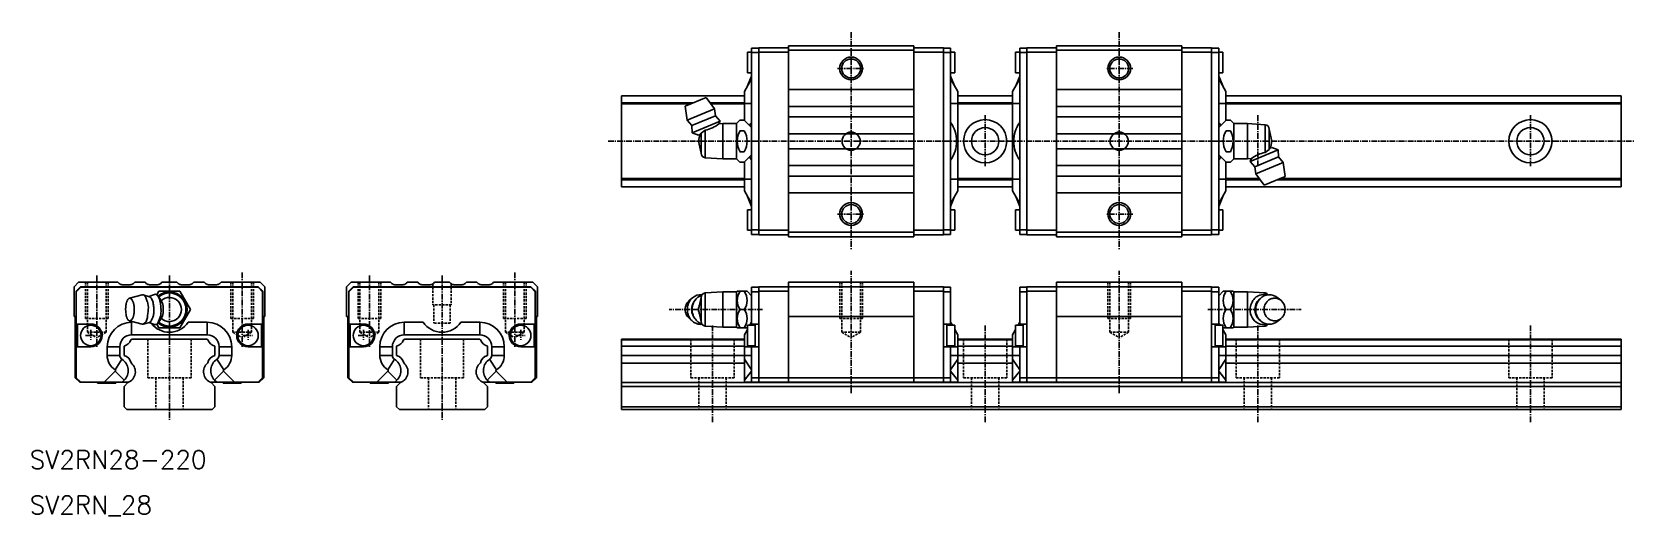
# Model space of a CAD drawing. Extents: x 11 to 363, y 10 to 116.
import ezdxf

# ---------------------------------------------------------------- set-up
doc = ezdxf.new("R2010")
doc.units = 0
doc.linetypes.add('CENTER', pattern=[2, 1.25, -0.25, 0.25, -0.25])
doc.linetypes.add('DASHED', pattern=[0.75, 0.5, -0.25])
doc.layers.get('0').update_dxf_attribs({"linetype": 'CONTINUOUS'})
doc.layers.add('CENTER', color=1, linetype='CENTER')
doc.styles.get("Standard").update_dxf_attribs({"font": 'txt.shx', "bigfont": 'bigfont.shx'})

msp = doc.modelspace()

# ---------------------------------------------------------------- texts
at = {"color": 7, "linetype": 'CONTINUOUS'}
for s, p in [('SV2RN28-220', (10, 20)), ('SV2RN_28', (10, 10))]:
    msp.add_text(s, height=4, dxfattribs=at).set_placement(p)

# ---------------------------------------------------------------- linework, layer by layer
at = {"color": 7, "linetype": 'CONTINUOUS'}
for p, q in [((204.57, 113), (176.97, 113)), ((176.97, 112), (176.97, 113)), ((204.57, 112), (204.57, 113)), ((235.97, 113), (263.57, 113)), ((235.97, 112), (235.97, 113)), ((263.57, 112), (263.57, 113)), ((167.97, 107.05), (167.97, 111.55)), ((168.87, 111.55), (167.97, 111.55)), ((168.87, 112.5), (170.47, 112.5)), ((168.87, 112.5), (170.47, 112.5)), ((168.87, 111.5), (168.87, 112.5)), ((168.87, 111.5), (168.87, 112.5)), ((168.87, 92), (168.87, 111.5)), ((168.87, 111.5), (168.87, 92)), ((168.87, 111.5), (170.47, 111.5)), ((168.87, 111.5), (170.47, 111.5)), ((170.47, 111.55), (170.47, 112.55)), ((170.47, 112.55), (176.97, 112.55)), ((170.47, 72.45), (170.47, 111.55)), ((170.47, 111.55), (176.97, 111.55)), ((176.97, 72), (176.97, 112)), ((204.57, 112), (176.97, 112)), ((211.07, 112.55), (204.57, 112.55)), ((204.57, 72), (204.57, 112)), ((211.07, 111.55), (204.57, 111.55)), ((211.07, 111.55), (211.07, 112.55)), ((212.67, 112.5), (211.07, 112.5)), ((211.07, 72.45), (211.07, 111.55)), ((212.67, 111.5), (211.07, 111.5)), ((212.67, 111.5), (212.67, 112.5)), ((213.57, 111.55), (212.67, 111.55)), ((212.67, 111.5), (212.67, 72.5)), ((213.57, 107.05), (213.57, 111.55)), ((226.97, 107.05), (226.97, 111.55)), ((226.97, 111.55), (227.87, 111.55)), ((227.87, 112.5), (229.47, 112.5)), ((227.87, 111.5), (227.87, 112.5)), ((227.87, 111.5), (229.47, 111.5)), ((227.87, 111.5), (227.87, 72.5)), ((229.47, 112.55), (235.97, 112.55)), ((229.47, 111.55), (229.47, 112.55)), ((229.47, 72.45), (229.47, 111.55)), ((229.47, 111.55), (235.97, 111.55)), ((235.97, 72), (235.97, 112)), ((235.97, 112), (263.57, 112)), ((270.07, 112.55), (263.57, 112.55)), ((263.57, 72), (263.57, 112)), ((270.07, 111.55), (263.57, 111.55)), ((270.07, 111.55), (270.07, 112.55)), ((271.67, 112.5), (270.07, 112.5)), ((271.67, 112.5), (270.07, 112.5)), ((270.07, 72.45), (270.07, 111.55)), ((271.67, 111.5), (270.07, 111.5)), ((271.67, 111.5), (270.07, 111.5)), ((271.67, 111.5), (271.67, 112.5)), ((271.67, 111.5), (271.67, 112.5)), ((271.67, 111.55), (272.57, 111.55)), ((271.67, 111.5), (271.67, 92)), ((271.67, 92), (271.67, 111.5)), ((272.57, 107.05), (272.57, 111.55)), ((167.97, 107.05), (168.87, 107.05)), ((168.87, 106.33), (167.99, 104.17)), ((168.87, 106.33), (167.99, 104.17)), ((212.67, 107.05), (213.57, 107.05)), ((212.67, 106.33), (213.55, 104.17)), ((227.87, 107.05), (226.97, 107.05)), ((227.87, 106.33), (226.99, 104.17)), ((272.57, 107.05), (271.67, 107.05)), ((271.67, 106.33), (272.55, 104.17)), ((271.67, 106.33), (272.55, 104.17)), ((168.87, 105.7), (167.27, 102.93)), ((168.87, 105.7), (167.27, 102.93)), ((167.27, 102.93), (167.27, 100.33)), ((167.27, 102.93), (167.27, 100.33)), ((204.57, 103.35), (176.97, 103.35)), ((212.67, 105.7), (214.27, 102.93)), ((214.27, 102.93), (214.27, 100.33)), ((227.87, 105.7), (226.27, 102.93)), ((226.27, 102.93), (226.27, 100.33)), ((235.97, 103.35), (263.57, 103.35)), ((271.67, 105.7), (273.27, 102.93)), ((271.67, 105.7), (273.27, 102.93)), ((273.27, 102.93), (273.27, 100.33)), ((273.27, 102.93), (273.27, 100.33)), ((167.27, 102), (140.27, 102)), ((140.27, 102), (140.27, 100.48)), ((156.09, 100.48), (140.27, 100.48)), ((140.27, 100.2), (140.27, 100.48)), ((140.27, 83.8), (140.27, 100.2)), ((155.4, 100.2), (140.27, 100.2)), ((158.88, 101.64), (154.26, 99.73)), ((154.26, 99.73), (154.71, 96.67)), ((160.73, 99.16), (154.71, 96.67)), ((160.73, 99.16), (158.88, 101.64)), ((167.27, 100.48), (159.75, 100.48)), ((167.27, 100.2), (159.96, 100.2)), ((160.91, 97.61), (160.73, 99.16)), ((167.27, 100.33), (167.27, 96.6)), ((167.27, 100.33), (167.27, 96.6)), ((168.87, 100.33), (167.27, 100.33)), ((168.87, 100.33), (167.27, 100.33)), ((176.97, 99.65), (204.57, 99.65)), ((212.67, 100.33), (214.27, 100.33)), ((226.27, 102), (214.27, 102)), ((226.27, 100.48), (214.27, 100.48)), ((214.27, 100.33), (214.27, 92)), ((226.27, 100.2), (214.27, 100.2)), ((226.27, 100.33), (226.27, 92)), ((227.87, 100.33), (226.27, 100.33)), ((263.57, 99.65), (235.97, 99.65)), ((271.67, 100.33), (273.27, 100.33)), ((271.67, 100.33), (273.27, 100.33)), ((360.27, 102), (273.27, 102)), ((360.27, 100.48), (273.27, 100.48)), ((273.27, 100.33), (273.27, 96.6)), ((273.27, 100.33), (273.27, 96.6)), ((360.27, 100.2), (273.27, 100.2)), ((360.27, 100.48), (360.27, 102)), ((360.27, 100.48), (360.27, 100.2)), ((360.27, 100.2), (360.27, 83.8)), ((154.71, 96.67), (155.68, 95.44)), ((160.91, 97.61), (155.68, 95.44)), ((155.68, 95.44), (155.78, 93.86)), ((161.96, 96.42), (155.78, 93.86)), ((161.96, 96.42), (160.91, 97.61)), ((161.68, 95.82), (161.96, 96.42)), ((162.57, 95.87), (161.68, 95.82)), ((161.68, 95.82), (161.68, 95.82)), ((161.68, 95.82), (161.68, 95.82)), ((162.57, 95.87), (162.57, 88.12)), ((165.57, 95.87), (162.57, 95.87)), ((166.31, 96.62), (165.57, 95.87)), ((165.57, 95.87), (165.57, 88.12)), ((166.31, 96.62), (167.25, 96.62)), ((168.87, 95), (167.25, 96.62)), ((204.57, 97.35), (176.97, 97.35)), ((235.97, 97.35), (263.57, 97.35)), ((271.67, 95), (273.29, 96.62)), ((274.23, 96.62), (273.29, 96.62)), ((274.23, 96.62), (274.97, 95.87)), ((277.97, 95.87), (274.97, 95.87)), ((274.97, 88.12), (274.97, 95.87)), ((277.97, 88.12), (277.97, 95.87)), ((281.89, 95.64), (277.97, 95.87)), ((281.89, 89.55), (281.89, 95.64)), ((155.78, 93.86), (157.17, 93.36)), ((157.17, 93.36), (157.65, 93.55)), ((157.51, 93.5), (157.17, 92)), ((157.17, 92), (157.77, 89.35)), ((157.65, 93.55), (157.77, 93.81)), ((157.77, 93.81), (158.65, 94.45)), ((157.77, 93.81), (157.77, 89.35)), ((158.65, 94.45), (158.65, 88.36)), ((166.31, 94.31), (167.25, 94.31)), ((168.87, 72.5), (168.87, 92)), ((168.87, 92), (168.87, 72.5)), ((168.87, 92), (168.87, 72.5)), ((168.87, 92), (170.47, 92)), ((176.97, 93.65), (204.57, 93.65)), ((214.27, 92), (213.94, 92)), ((214.27, 83.67), (214.27, 92)), ((226.27, 83.67), (226.27, 92)), ((226.27, 92), (226.6, 92)), ((263.57, 93.65), (235.97, 93.65)), ((271.67, 92), (270.07, 92)), ((271.67, 92), (271.67, 72.5)), ((271.67, 92), (271.67, 72.5)), ((271.67, 72.5), (271.67, 92)), ((274.23, 94.31), (273.29, 94.31)), ((282.77, 90.19), (282.77, 94.65)), ((283.37, 92), (282.77, 94.65)), ((283.03, 90.5), (283.37, 92)), ((158.65, 88.36), (162.57, 88.12)), ((166.31, 89.69), (167.25, 89.69)), ((167.25, 87.38), (168.87, 89)), ((176.97, 90.35), (204.57, 90.35)), ((263.57, 90.35), (235.97, 90.35)), ((273.29, 87.38), (271.67, 89)), ((274.23, 89.69), (273.29, 89.69)), ((278.59, 87.58), (284.76, 90.14)), ((279.63, 86.39), (284.86, 88.56)), ((281.89, 89.55), (282.77, 90.19)), ((282.77, 90.19), (282.89, 90.45)), ((283.37, 90.64), (282.89, 90.45)), ((284.76, 90.14), (283.37, 90.64)), ((284.86, 88.56), (284.76, 90.14)), ((285.83, 87.33), (284.86, 88.56)), ((162.57, 88.12), (165.57, 88.12)), ((165.57, 88.12), (166.31, 87.38)), ((166.31, 87.38), (167.25, 87.38)), ((167.27, 83.67), (167.27, 87.4)), ((167.27, 83.67), (167.27, 87.4)), ((167.27, 83.67), (167.27, 87.4)), ((204.57, 86.65), (176.97, 86.65)), ((235.97, 86.65), (263.57, 86.65)), ((273.27, 83.67), (273.27, 87.4)), ((273.27, 83.67), (273.27, 87.4)), ((273.27, 83.67), (273.27, 87.4)), ((274.23, 87.38), (273.29, 87.38)), ((274.97, 88.12), (274.23, 87.38)), ((274.97, 88.12), (277.97, 88.12)), ((277.97, 88.12), (278.86, 88.18)), ((278.86, 88.18), (278.59, 87.58)), ((278.59, 87.58), (279.63, 86.39)), ((278.86, 88.18), (278.86, 88.18)), ((278.86, 88.18), (278.86, 88.18)), ((279.63, 86.39), (279.81, 84.84)), ((279.81, 84.84), (285.83, 87.33)), ((279.81, 84.84), (281.66, 82.36)), ((286.28, 84.27), (285.83, 87.33)), ((167.27, 83.8), (140.27, 83.8)), ((140.27, 83.8), (140.27, 83.52)), ((167.27, 83.52), (140.27, 83.52)), ((140.27, 82), (140.27, 83.52)), ((167.27, 82), (140.27, 82)), ((167.27, 81.07), (167.27, 83.67)), ((168.87, 83.67), (167.27, 83.67)), ((167.27, 81.07), (167.27, 83.67)), ((168.87, 83.67), (167.27, 83.67)), ((167.27, 81.07), (167.27, 83.67)), ((168.87, 83.67), (167.27, 83.67)), ((176.97, 84.35), (204.57, 84.35)), ((212.67, 83.67), (214.27, 83.67)), ((226.27, 83.8), (214.27, 83.8)), ((214.27, 81.07), (214.27, 83.67)), ((226.27, 83.52), (214.27, 83.52)), ((226.27, 82), (214.27, 82)), ((227.87, 83.67), (226.27, 83.67)), ((226.27, 81.07), (226.27, 83.67)), ((263.57, 84.35), (235.97, 84.35)), ((271.67, 83.67), (273.27, 83.67)), ((271.67, 83.67), (273.27, 83.67)), ((271.67, 83.67), (273.27, 83.67)), ((280.58, 83.8), (273.27, 83.8)), ((273.27, 81.07), (273.27, 83.67)), ((273.27, 81.07), (273.27, 83.67)), ((273.27, 81.07), (273.27, 83.67)), ((280.79, 83.52), (273.27, 83.52)), ((360.27, 82), (273.27, 82)), ((281.66, 82.36), (286.28, 84.27)), ((360.27, 83.52), (284.45, 83.52)), ((360.27, 83.8), (285.14, 83.8)), ((360.27, 83.52), (360.27, 83.8)), ((360.27, 83.52), (360.27, 82)), ((168.87, 78.3), (167.27, 81.07)), ((168.87, 78.3), (167.27, 81.07)), ((168.87, 78.3), (167.27, 81.07)), ((168.87, 77.67), (167.99, 79.83)), ((168.87, 77.67), (167.99, 79.83)), ((168.87, 77.67), (167.99, 79.83)), ((204.57, 80.65), (176.97, 80.65)), ((212.67, 78.3), (214.27, 81.07)), ((212.67, 77.67), (213.55, 79.83)), ((227.87, 78.3), (226.27, 81.07)), ((227.87, 77.67), (226.99, 79.83)), ((235.97, 80.65), (263.57, 80.65)), ((271.67, 78.3), (273.27, 81.07)), ((271.67, 78.3), (273.27, 81.07)), ((271.67, 78.3), (273.27, 81.07)), ((271.67, 77.67), (272.55, 79.83)), ((271.67, 77.67), (272.55, 79.83)), ((271.67, 77.67), (272.55, 79.83)), ((168.87, 76.95), (167.97, 76.95)), ((167.97, 76.95), (167.97, 72.45)), ((213.57, 76.95), (212.67, 76.95)), ((213.57, 76.95), (213.57, 72.45)), ((226.97, 76.95), (226.97, 72.45)), ((226.97, 76.95), (227.87, 76.95)), ((271.67, 76.95), (272.57, 76.95)), ((272.57, 76.95), (272.57, 72.45)), ((167.97, 72.45), (168.87, 72.45)), ((168.87, 72.5), (168.87, 71.5)), ((168.87, 72.5), (168.87, 71.5)), ((168.87, 72.5), (168.87, 71.5)), ((168.87, 72.5), (170.47, 72.5)), ((168.87, 72.5), (170.47, 72.5)), ((168.87, 72.5), (170.47, 72.5)), ((168.87, 71.5), (170.47, 71.5)), ((168.87, 71.5), (170.47, 71.5)), ((168.87, 71.5), (170.47, 71.5)), ((170.47, 72.45), (170.47, 71.45)), ((170.47, 72.45), (176.97, 72.45)), ((170.47, 71.45), (176.97, 71.45)), ((204.57, 72), (176.97, 72)), ((176.97, 72), (176.97, 71)), ((204.57, 71), (176.97, 71)), ((211.07, 72.45), (204.57, 72.45)), ((204.57, 72), (204.57, 71)), ((211.07, 71.45), (204.57, 71.45)), ((212.67, 72.5), (211.07, 72.5)), ((211.07, 72.45), (211.07, 71.45)), ((212.67, 71.5), (211.07, 71.5)), ((212.67, 72.5), (212.67, 71.5)), ((212.67, 72.45), (213.57, 72.45)), ((227.87, 72.45), (226.97, 72.45)), ((227.87, 72.5), (229.47, 72.5)), ((227.87, 72.5), (227.87, 71.5)), ((227.87, 71.5), (229.47, 71.5)), ((229.47, 72.45), (229.47, 71.45)), ((229.47, 72.45), (235.97, 72.45)), ((229.47, 71.45), (235.97, 71.45)), ((235.97, 72), (263.57, 72)), ((235.97, 72), (235.97, 71)), ((235.97, 71), (263.57, 71)), ((270.07, 72.45), (263.57, 72.45)), ((263.57, 72), (263.57, 71)), ((270.07, 71.45), (263.57, 71.45)), ((271.67, 72.5), (270.07, 72.5)), ((271.67, 72.5), (270.07, 72.5)), ((271.67, 72.5), (270.07, 72.5)), ((270.07, 72.45), (270.07, 71.45)), ((271.67, 71.5), (270.07, 71.5)), ((271.67, 71.5), (270.07, 71.5)), ((271.67, 71.5), (270.07, 71.5)), ((271.67, 72.5), (271.67, 71.5)), ((271.67, 72.5), (271.67, 71.5)), ((271.67, 72.5), (271.67, 71.5)), ((272.57, 72.45), (271.67, 72.45)), ((20.75, 61), (19.75, 60)), ((19.75, 60), (19.75, 53.5)), ((21.2, 60), (20.2, 59)), ((20.75, 61), (29.4, 61)), ((60.3, 60), (21.2, 60)), ((29.66, 60.74), (29.4, 61)), ((32.14, 60.45), (30.36, 60.45)), ((33.1, 61), (32.84, 60.74)), ((33.1, 61), (35.4, 61)), ((35.66, 60.74), (35.4, 61)), ((38.14, 60.45), (36.36, 60.45)), ((39.1, 61), (38.84, 60.74)), ((42.4, 61), (39.1, 61)), ((42.4, 61), (42.66, 60.74)), ((43.36, 60.45), (45.14, 60.45)), ((45.84, 60.74), (46.1, 61)), ((48.4, 61), (46.1, 61)), ((48.4, 61), (48.66, 60.74)), ((49.36, 60.45), (51.14, 60.45)), ((51.84, 60.74), (52.1, 61)), ((60.75, 61), (52.1, 61)), ((60.3, 60), (61.3, 59)), ((60.75, 61), (61.75, 60)), ((61.75, 60), (61.75, 53.5)), ((80.75, 61), (79.75, 60)), ((79.75, 60), (79.75, 53.5)), ((81.2, 60), (80.2, 59)), ((80.75, 61), (89.4, 61)), ((120.3, 60), (81.2, 60)), ((89.66, 60.74), (89.4, 61)), ((92.14, 60.45), (90.36, 60.45)), ((93.1, 61), (92.84, 60.74)), ((93.1, 61), (95.4, 61)), ((95.66, 60.74), (95.4, 61)), ((98.14, 60.45), (96.36, 60.45)), ((99.1, 61), (98.84, 60.74)), ((102.4, 61), (99.1, 61)), ((102.4, 61), (102.66, 60.74)), ((103.36, 60.45), (105.14, 60.45)), ((105.84, 60.74), (106.1, 61)), ((108.4, 61), (106.1, 61)), ((108.4, 61), (108.66, 60.74)), ((109.36, 60.45), (111.14, 60.45)), ((111.84, 60.74), (112.1, 61)), ((120.75, 61), (112.1, 61)), ((120.3, 60), (121.3, 59)), ((120.75, 61), (121.75, 60)), ((121.75, 60), (121.75, 53.5)), ((170.47, 60), (170.47, 59)), ((170.47, 60), (176.97, 60)), ((204.57, 61), (176.97, 61)), ((176.97, 61), (176.97, 60)), ((204.57, 60), (176.97, 60)), ((176.97, 60), (176.97, 53.5)), ((204.57, 61), (204.57, 60)), ((211.07, 60), (204.57, 60)), ((204.57, 60), (204.57, 53.5)), ((211.07, 60), (211.07, 59)), ((229.47, 60), (235.97, 60)), ((229.47, 60), (229.47, 59)), ((235.97, 61), (263.57, 61)), ((235.97, 61), (235.97, 60)), ((235.97, 60), (263.57, 60)), ((235.97, 60), (235.97, 53.5)), ((263.57, 61), (263.57, 60)), ((263.57, 60), (263.57, 53.5)), ((270.07, 60), (263.57, 60)), ((270.07, 60), (270.07, 59)), ((20.2, 59), (20.2, 40)), ((21.25, 59.9), (20.25, 58.9)), ((21.25, 59.9), (20.25, 58.9)), ((20.25, 58.9), (20.25, 51.8)), ((20.25, 58.9), (20.25, 51.8)), ((21.25, 59.9), (40.75, 59.9)), ((40.75, 59.9), (21.25, 59.9)), ((34.71, 58.24), (31.97, 57.49)), ((34.98, 58.24), (34.71, 58.24)), ((36.35, 57.82), (34.98, 58.24)), ((37.43, 58.31), (36.21, 57.86)), ((37.98, 58.2), (38.44, 59)), ((38.61, 57.42), (38.19, 57.98)), ((38.44, 59), (43.06, 59)), ((38.94, 56.93), (38.61, 57.42)), ((39.2, 56.43), (38.94, 56.93)), ((40.75, 59.9), (60.25, 59.9)), ((40.75, 59.9), (60.25, 59.9)), ((60.25, 59.9), (40.75, 59.9)), ((40.75, 59), (40.75, 59.9)), ((43.06, 59), (45.37, 55)), ((60.25, 59.9), (61.25, 58.9)), ((60.25, 59.9), (61.25, 58.9)), ((60.25, 59.9), (61.25, 58.9)), ((61.25, 58.9), (61.25, 51.8)), ((61.25, 58.9), (61.25, 51.8)), ((61.25, 58.9), (61.25, 51.8)), ((61.3, 59), (61.3, 40)), ((80.2, 59), (80.2, 40)), ((81.25, 59.9), (80.25, 58.9)), ((81.25, 59.9), (80.25, 58.9)), ((80.25, 58.9), (80.25, 51.8)), ((80.25, 58.9), (80.25, 51.8)), ((100.75, 59.9), (81.25, 59.9)), ((81.25, 59.9), (100.75, 59.9)), ((120.25, 59.9), (100.75, 59.9)), ((100.75, 59.9), (120.25, 59.9)), ((100.75, 59.9), (120.25, 59.9)), ((120.25, 59.9), (121.25, 58.9)), ((120.25, 59.9), (121.25, 58.9)), ((120.25, 59.9), (121.25, 58.9)), ((121.25, 58.9), (121.25, 51.8)), ((121.25, 58.9), (121.25, 51.8)), ((121.25, 58.9), (121.25, 51.8)), ((121.3, 59), (121.3, 40)), ((155.88, 57.58), (155.16, 56.98)), ((157.77, 57.65), (157.17, 55)), ((157.77, 57.65), (157.77, 52.35)), ((162.57, 58.87), (158.65, 58.64)), ((158.65, 58.64), (158.65, 51.36)), ((165.57, 58.87), (162.57, 58.87)), ((162.57, 58.87), (162.57, 51.12)), ((165.7, 59), (165.57, 58.87)), ((165.57, 58.87), (165.57, 51.12)), ((165.7, 59), (166.31, 59)), ((166.31, 59), (167.25, 59)), ((167.25, 59), (167.87, 59)), ((168.87, 58), (167.87, 59)), ((168.87, 59.9), (170.47, 59.9)), ((168.87, 59.9), (170.47, 59.9)), ((168.87, 59.9), (170.47, 59.9)), ((168.87, 59.9), (168.87, 58.9)), ((168.87, 59.9), (168.87, 58.9)), ((168.87, 59.9), (168.87, 58.9)), ((168.87, 58.9), (170.47, 58.9)), ((168.87, 58.9), (170.47, 58.9)), ((168.87, 58.9), (170.47, 58.9)), ((168.87, 58.9), (168.87, 51.8)), ((168.87, 58.9), (168.87, 51.8)), ((168.87, 58.9), (168.87, 51.8)), ((170.47, 59), (170.47, 40)), ((170.47, 59), (176.97, 59)), ((211.07, 59), (204.57, 59)), ((212.67, 59.9), (211.07, 59.9)), ((211.07, 59), (211.07, 40)), ((212.67, 58.9), (211.07, 58.9)), ((212.67, 59.9), (212.67, 58.9)), ((212.67, 58.9), (212.67, 51.8)), ((227.87, 59.9), (229.47, 59.9)), ((227.87, 59.9), (227.87, 58.9)), ((227.87, 58.9), (229.47, 58.9)), ((227.87, 58.9), (227.87, 51.8)), ((229.47, 59), (229.47, 40)), ((229.47, 59), (235.97, 59)), ((270.07, 59), (263.57, 59)), ((271.67, 59.9), (270.07, 59.9)), ((271.67, 59.9), (270.07, 59.9)), ((271.67, 59.9), (270.07, 59.9)), ((270.07, 59), (270.07, 40)), ((271.67, 58.9), (270.07, 58.9)), ((271.67, 58.9), (270.07, 58.9)), ((271.67, 58.9), (270.07, 58.9)), ((271.67, 59.9), (271.67, 58.9)), ((271.67, 59.9), (271.67, 58.9)), ((271.67, 59.9), (271.67, 58.9)), ((271.67, 58), (272.67, 59)), ((271.67, 58.9), (271.67, 51.8)), ((271.67, 58.9), (271.67, 51.8)), ((271.67, 58.9), (271.67, 51.8)), ((271.67, 52), (271.67, 58)), ((273.29, 59), (272.67, 59)), ((274.23, 59), (273.29, 59)), ((274.85, 59), (274.23, 59)), ((274.85, 59), (274.97, 58.87)), ((274.97, 58.87), (274.97, 55)), ((274.97, 58.87), (277.97, 58.87)), ((277.97, 58.87), (277.97, 55)), ((277.97, 58.87), (281.89, 58.64)), ((280.45, 57.07), (280.76, 57.38)), ((281.89, 58.64), (281.89, 58.33)), ((284.66, 57.58), (285.38, 56.98)), ((19.75, 53.5), (20, 53.5)), ((20, 53.5), (20, 40)), ((38.61, 52.58), (38.94, 53.07)), ((38.94, 53.07), (39.2, 53.57)), ((45.37, 55), (43.06, 51)), ((61.5, 53.5), (61.5, 40)), ((61.75, 53.5), (61.5, 53.5)), ((79.75, 53.5), (80, 53.5)), ((80, 53.5), (80, 40)), ((121.5, 53.5), (121.5, 40)), ((121.75, 53.5), (121.5, 53.5)), ((157.17, 55), (157.77, 52.35)), ((166.31, 55), (167.25, 55)), ((176.97, 53.5), (176.97, 40)), ((204.57, 53.5), (176.97, 53.5)), ((204.57, 53.5), (204.57, 40)), ((235.97, 53.5), (263.57, 53.5)), ((235.97, 53.5), (235.97, 40)), ((263.57, 53.5), (263.57, 40)), ((274.23, 55), (273.29, 55)), ((274.97, 55), (274.97, 51.12)), ((277.97, 55), (277.97, 51.12)), ((280.76, 52.62), (280.45, 52.93)), ((285.38, 53.02), (284.66, 52.42)), ((20.25, 51.8), (23.45, 51.8)), ((20.25, 51.8), (23.45, 51.8)), ((20.5, 51.8), (20.5, 46.8)), ((20.5, 51.8), (20.5, 46.8)), ((31.97, 52.51), (34.71, 51.76)), ((32.42, 52.2), (32.42, 49.43)), ((32.42, 52.2), (32.42, 49.43)), ((32.42, 49.43), (40.75, 49.43)), ((32.42, 49.43), (40.75, 49.43)), ((34.98, 51.76), (34.71, 51.76)), ((34.98, 51.76), (36.35, 52.18)), ((36.21, 52.14), (37.43, 51.69)), ((38.44, 51), (37.98, 51.8)), ((38.19, 52.02), (38.61, 52.58)), ((43.06, 51), (38.44, 51)), ((40.75, 50), (40.75, 51)), ((40.75, 49.43), (40.75, 50)), ((40.75, 49.43), (40.75, 50)), ((40.75, 49.43), (40.75, 50)), ((49.08, 49.43), (40.75, 49.43)), ((49.08, 49.43), (40.75, 49.43)), ((49.08, 49.43), (40.75, 49.43)), ((40.75, 48.5), (40.75, 49.43)), ((49.08, 52.2), (44.89, 52.2)), ((49.08, 52.2), (44.89, 52.2)), ((49.08, 52.2), (44.89, 52.2)), ((49.08, 52.2), (49.08, 49.43)), ((49.08, 52.2), (49.08, 49.43)), ((49.08, 52.2), (49.08, 49.43)), ((61.25, 51.8), (58.05, 51.8)), ((61.25, 51.8), (58.05, 51.8)), ((61.25, 51.8), (58.05, 51.8)), ((61, 51.8), (61, 46.8)), ((61, 51.8), (61, 46.8)), ((80.25, 51.8), (83.45, 51.8)), ((80.25, 51.8), (83.45, 51.8)), ((80.5, 51.8), (80.5, 46.8)), ((80.5, 51.8), (80.5, 46.8)), ((92.42, 52.2), (92.42, 49.43)), ((92.42, 52.2), (92.42, 49.43)), ((92.42, 52.2), (96.61, 52.2)), ((92.42, 49.43), (100.75, 49.43)), ((92.42, 49.43), (100.75, 49.43)), ((109.08, 49.43), (100.75, 49.43)), ((109.08, 49.43), (100.75, 49.43)), ((109.08, 49.43), (100.75, 49.43)), ((109.08, 52.2), (104.89, 52.2)), ((109.08, 52.2), (104.89, 52.2)), ((109.08, 52.2), (104.89, 52.2)), ((109.08, 52.2), (109.08, 49.43)), ((109.08, 52.2), (109.08, 49.43)), ((109.08, 52.2), (109.08, 49.43)), ((121.25, 51.8), (118.05, 51.8)), ((121.25, 51.8), (118.05, 51.8)), ((121.25, 51.8), (118.05, 51.8)), ((121, 51.8), (121, 46.8)), ((121, 51.8), (121, 46.8)), ((158.65, 51.36), (162.57, 51.12)), ((162.57, 51.12), (165.57, 51.12)), ((165.57, 51.12), (165.7, 51)), ((166.31, 51), (165.7, 51)), ((166.31, 51), (167.25, 51)), ((167.87, 51), (167.25, 51)), ((167.97, 50.64), (167.27, 49.43)), ((167.97, 50.64), (167.27, 49.43)), ((167.97, 50.64), (167.27, 49.43)), ((167.27, 46.83), (167.27, 49.43)), ((167.27, 46.83), (167.27, 49.43)), ((167.27, 46.83), (167.27, 49.43)), ((167.87, 51), (167.97, 51.1)), ((167.97, 51.55), (167.97, 47.05)), ((169.67, 51.55), (167.97, 51.55)), ((168.42, 51.55), (168.6, 51.73)), ((168.87, 52.2), (168.5, 51.55)), ((168.87, 52.2), (168.5, 51.55)), ((168.87, 52.2), (168.5, 51.55)), ((168.87, 51.8), (170.47, 51.8)), ((168.87, 51.8), (170.47, 51.8)), ((168.87, 51.8), (170.47, 51.8)), ((168.87, 51.55), (168.87, 51.8)), ((168.87, 51.55), (168.87, 51.8)), ((168.87, 51.55), (168.87, 51.8)), ((169.67, 51.8), (169.67, 46.8)), ((169.67, 51.8), (169.67, 46.8)), ((212.67, 51.8), (211.07, 51.8)), ((211.87, 51.8), (211.87, 46.8)), ((213.57, 51.55), (211.87, 51.55)), ((212.67, 52.2), (213.05, 51.55)), ((212.67, 51.55), (212.67, 51.8)), ((213.57, 51.55), (213.57, 47.05)), ((213.57, 50.64), (214.27, 49.43)), ((214.27, 46.83), (214.27, 49.43)), ((226.97, 50.64), (226.27, 49.43)), ((226.27, 46.83), (226.27, 49.43)), ((226.97, 51.55), (226.97, 47.05)), ((226.97, 51.55), (228.67, 51.55)), ((227.87, 52.2), (227.5, 51.55)), ((227.87, 51.8), (229.47, 51.8)), ((227.87, 51.55), (227.87, 51.8)), ((228.67, 51.8), (228.67, 46.8)), ((271.67, 51.8), (270.07, 51.8)), ((271.67, 51.8), (270.07, 51.8)), ((271.67, 51.8), (270.07, 51.8)), ((270.87, 51.8), (270.87, 46.8)), ((270.87, 51.8), (270.87, 46.8)), ((270.87, 51.55), (272.57, 51.55)), ((272.12, 51.55), (271.67, 52)), ((271.67, 51.55), (271.67, 51.8)), ((271.67, 51.55), (271.67, 51.8)), ((271.67, 51.55), (271.67, 51.8)), ((272.57, 51.55), (272.57, 47.05)), ((272.67, 51), (272.57, 51.1)), ((272.67, 51), (272.57, 51.1)), ((272.57, 50.64), (273.27, 49.43)), ((272.57, 50.64), (273.27, 49.43)), ((272.57, 50.64), (273.27, 49.43)), ((272.67, 51), (273.29, 51)), ((273.27, 46.83), (273.27, 49.43)), ((273.27, 46.83), (273.27, 49.43)), ((273.27, 46.83), (273.27, 49.43)), ((274.23, 51), (273.29, 51)), ((274.23, 51), (274.85, 51)), ((274.97, 51.12), (274.85, 51)), ((277.97, 51.12), (274.97, 51.12)), ((281.89, 51.36), (277.97, 51.12)), ((281.89, 51.67), (281.89, 51.36)), ((20.25, 46.8), (20.25, 40)), ((20.25, 46.8), (20.25, 40)), ((23.45, 46.8), (20.25, 46.8)), ((23.45, 46.8), (20.25, 46.8)), ((27.05, 46.83), (29.82, 46.83)), ((27.05, 46.83), (29.82, 46.83)), ((27.05, 44.92), (27.05, 46.83)), ((27.05, 44.92), (27.05, 46.83)), ((29.82, 44.92), (29.82, 46.83)), ((29.82, 44.92), (29.82, 46.83)), ((30.75, 46.94), (30.75, 44.86)), ((32.55, 48.5), (32.27, 48.34)), ((48.95, 48.5), (32.55, 48.5)), ((48.95, 48.5), (49.23, 48.34)), ((50.75, 46.94), (50.75, 44.86)), ((54.45, 46.83), (51.68, 46.83)), ((54.45, 46.83), (51.68, 46.83)), ((54.45, 46.83), (51.68, 46.83)), ((51.68, 44.92), (51.68, 46.83)), ((51.68, 44.92), (51.68, 46.83)), ((51.68, 44.92), (51.68, 46.83)), ((54.45, 44.92), (54.45, 46.83)), ((54.45, 44.92), (54.45, 46.83)), ((54.45, 44.92), (54.45, 46.83)), ((58.05, 46.8), (61.25, 46.8)), ((58.05, 46.8), (61.25, 46.8)), ((58.05, 46.8), (61.25, 46.8)), ((61.25, 46.8), (61.25, 40)), ((61.25, 46.8), (61.25, 40)), ((61.25, 46.8), (61.25, 40)), ((80.25, 46.8), (80.25, 40)), ((80.25, 46.8), (80.25, 40)), ((83.45, 46.8), (80.25, 46.8)), ((83.45, 46.8), (80.25, 46.8)), ((87.05, 44.92), (87.05, 46.83)), ((87.05, 46.83), (89.82, 46.83)), ((87.05, 44.92), (87.05, 46.83)), ((87.05, 46.83), (89.82, 46.83)), ((89.82, 44.92), (89.82, 46.83)), ((89.82, 44.92), (89.82, 46.83)), ((90.75, 46.94), (90.75, 44.86)), ((92.55, 48.5), (92.27, 48.34)), ((108.95, 48.5), (92.55, 48.5)), ((108.95, 48.5), (109.23, 48.34)), ((110.75, 46.94), (110.75, 44.86)), ((114.45, 46.83), (111.68, 46.83)), ((111.68, 44.92), (111.68, 46.83)), ((114.45, 46.83), (111.68, 46.83)), ((111.68, 44.92), (111.68, 46.83)), ((114.45, 46.83), (111.68, 46.83)), ((111.68, 44.92), (111.68, 46.83)), ((114.45, 44.92), (114.45, 46.83)), ((114.45, 44.92), (114.45, 46.83)), ((114.45, 44.92), (114.45, 46.83)), ((118.05, 46.8), (121.25, 46.8)), ((118.05, 46.8), (121.25, 46.8)), ((118.05, 46.8), (121.25, 46.8)), ((121.25, 46.8), (121.25, 40)), ((121.25, 46.8), (121.25, 40)), ((121.25, 46.8), (121.25, 40)), ((167.27, 48.5), (140.27, 48.5)), ((140.27, 48.5), (140.27, 48.34)), ((167.27, 48.34), (140.27, 48.34)), ((140.27, 46.94), (140.27, 48.34)), ((167.27, 46.94), (140.27, 46.94)), ((140.27, 46.94), (140.27, 44.86)), ((167.27, 44.92), (167.27, 46.83)), ((168.87, 46.83), (167.27, 46.83)), ((167.27, 44.92), (167.27, 46.83)), ((168.87, 46.83), (167.27, 46.83)), ((167.27, 44.92), (167.27, 46.83)), ((168.87, 46.83), (167.27, 46.83)), ((167.97, 47.05), (169.67, 47.05)), ((168.87, 46.8), (168.87, 47.05)), ((168.87, 46.8), (168.87, 47.05)), ((168.87, 46.8), (168.87, 47.05)), ((168.87, 46.8), (170.47, 46.8)), ((168.87, 46.8), (170.47, 46.8)), ((168.87, 46.8), (170.47, 46.8)), ((168.87, 46.8), (168.87, 40)), ((168.87, 46.8), (168.87, 40)), ((168.87, 46.8), (168.87, 40)), ((212.67, 46.8), (211.07, 46.8)), ((211.87, 47.05), (213.57, 47.05)), ((212.67, 46.8), (212.67, 47.05)), ((212.67, 46.83), (214.27, 46.83)), ((212.67, 46.8), (212.67, 40)), ((226.27, 48.5), (214.27, 48.5)), ((226.27, 48.34), (214.27, 48.34)), ((226.27, 46.94), (214.27, 46.94)), ((214.27, 44.92), (214.27, 46.83)), ((227.87, 46.83), (226.27, 46.83)), ((226.27, 44.92), (226.27, 46.83)), ((228.67, 47.05), (226.97, 47.05)), ((227.87, 46.8), (227.87, 47.05)), ((227.87, 46.8), (229.47, 46.8)), ((227.87, 46.8), (227.87, 40)), ((271.67, 46.8), (270.07, 46.8)), ((271.67, 46.8), (270.07, 46.8)), ((271.67, 46.8), (270.07, 46.8)), ((272.57, 47.05), (270.87, 47.05)), ((271.67, 46.8), (271.67, 47.05)), ((271.67, 46.8), (271.67, 47.05)), ((271.67, 46.8), (271.67, 47.05)), ((271.67, 46.83), (273.27, 46.83)), ((271.67, 46.83), (273.27, 46.83)), ((271.67, 46.83), (273.27, 46.83)), ((271.67, 46.8), (271.67, 40)), ((271.67, 46.8), (271.67, 40)), ((271.67, 46.8), (271.67, 40)), ((360.27, 48.5), (273.27, 48.5)), ((360.27, 48.34), (273.27, 48.34)), ((360.27, 46.94), (273.27, 46.94)), ((273.27, 44.92), (273.27, 46.83)), ((273.27, 44.92), (273.27, 46.83)), ((273.27, 44.92), (273.27, 46.83)), ((360.27, 48.34), (360.27, 48.5)), ((360.27, 48.34), (360.27, 46.94)), ((360.27, 44.86), (360.27, 46.94)), ((27.05, 44.92), (29.82, 44.92)), ((27.05, 44.92), (29.82, 44.92)), ((28.8, 41.73), (30.29, 44.07)), ((28.8, 41.73), (30.29, 44.07)), ((52.7, 41.73), (51.21, 44.07)), ((52.7, 41.73), (51.21, 44.07)), ((52.7, 41.73), (51.21, 44.07)), ((54.45, 44.92), (51.68, 44.92)), ((54.45, 44.92), (51.68, 44.92)), ((54.45, 44.92), (51.68, 44.92)), ((87.05, 44.92), (89.82, 44.92)), ((87.05, 44.92), (89.82, 44.92)), ((88.8, 41.73), (90.29, 44.07)), ((88.8, 41.73), (90.29, 44.07)), ((112.7, 41.73), (111.21, 44.07)), ((112.7, 41.73), (111.21, 44.07)), ((112.7, 41.73), (111.21, 44.07)), ((114.45, 44.92), (111.68, 44.92)), ((114.45, 44.92), (111.68, 44.92)), ((114.45, 44.92), (111.68, 44.92)), ((167.27, 44.86), (140.27, 44.86)), ((140.27, 43.24), (140.27, 44.86)), ((167.27, 43.24), (140.27, 43.24)), ((140.27, 38.95), (140.27, 43.24)), ((168.87, 44.92), (167.27, 44.92)), ((167.27, 44.07), (167.27, 44.92)), ((168.87, 44.92), (167.27, 44.92)), ((167.27, 44.07), (167.27, 44.92)), ((168.87, 44.92), (167.27, 44.92)), ((167.27, 44.07), (167.27, 44.92)), ((167.27, 39.46), (167.27, 44.07)), ((168.87, 41.73), (167.27, 44.07)), ((167.27, 39.46), (167.27, 44.07)), ((168.87, 41.73), (167.27, 44.07)), ((167.27, 39.46), (167.27, 44.07)), ((168.87, 41.73), (167.27, 44.07)), ((212.67, 44.92), (214.27, 44.92)), ((212.67, 41.73), (214.27, 44.07)), ((214.27, 44.07), (214.27, 44.92)), ((226.27, 44.86), (214.27, 44.86)), ((214.27, 39.46), (214.27, 44.07)), ((226.27, 43.24), (214.27, 43.24)), ((226.27, 44.07), (226.27, 44.92)), ((227.87, 44.92), (226.27, 44.92)), ((227.87, 41.73), (226.27, 44.07)), ((226.27, 39.46), (226.27, 44.07)), ((271.67, 44.92), (273.27, 44.92)), ((271.67, 44.92), (273.27, 44.92)), ((271.67, 44.92), (273.27, 44.92)), ((271.67, 41.73), (273.27, 44.07)), ((271.67, 41.73), (273.27, 44.07)), ((271.67, 41.73), (273.27, 44.07)), ((273.27, 44.07), (273.27, 44.92)), ((273.27, 44.07), (273.27, 44.92)), ((273.27, 44.07), (273.27, 44.92)), ((360.27, 44.86), (273.27, 44.86)), ((273.27, 39.46), (273.27, 44.07)), ((273.27, 39.46), (273.27, 44.07)), ((273.27, 39.46), (273.27, 44.07)), ((360.27, 43.24), (273.27, 43.24)), ((360.27, 44.86), (360.27, 43.24)), ((360.27, 43.24), (360.27, 38.95)), ((20, 40), (21, 39)), ((20.2, 40), (21.2, 39)), ((20.25, 40), (21.25, 39)), ((20.25, 40), (21.25, 39)), ((21, 39), (21.2, 39)), ((21.2, 39), (21.25, 39)), ((21.25, 39), (26.42, 39)), ((21.25, 39), (26.42, 39)), ((24.95, 39), (24.95, 38.8)), ((26.42, 39), (28.84, 41.42)), ((26.42, 39), (28.84, 41.42)), ((26.42, 39), (30.33, 39)), ((26.42, 39), (30.33, 39)), ((28.84, 41.42), (30.8, 39.46)), ((28.84, 41.42), (30.8, 39.46)), ((28.95, 38.8), (28.95, 39)), ((30.33, 39), (30.8, 39.46)), ((30.33, 39), (30.8, 39.46)), ((30.33, 39), (31.73, 39)), ((30.33, 39), (31.73, 39)), ((31.6, 38.95), (30.75, 38.1)), ((51.17, 39), (49.77, 39)), ((51.17, 39), (49.77, 39)), ((51.17, 39), (49.77, 39)), ((49.9, 38.95), (50.75, 38.1)), ((52.66, 41.42), (50.7, 39.46)), ((52.66, 41.42), (50.7, 39.46)), ((52.66, 41.42), (50.7, 39.46)), ((51.17, 39), (50.7, 39.46)), ((51.17, 39), (50.7, 39.46)), ((51.17, 39), (50.7, 39.46)), ((55.08, 39), (51.17, 39)), ((55.08, 39), (51.17, 39)), ((55.08, 39), (51.17, 39)), ((52.55, 39), (52.55, 38.8)), ((55.08, 39), (52.66, 41.42)), ((55.08, 39), (52.66, 41.42)), ((55.08, 39), (52.66, 41.42)), ((60.25, 39), (55.08, 39)), ((60.25, 39), (55.08, 39)), ((60.25, 39), (55.08, 39)), ((56.55, 38.8), (56.55, 39)), ((61.25, 40), (60.25, 39)), ((61.25, 40), (60.25, 39)), ((61.25, 40), (60.25, 39)), ((60.3, 39), (60.25, 39)), ((61.3, 40), (60.3, 39)), ((60.5, 39), (60.3, 39)), ((61.5, 40), (60.5, 39)), ((80, 40), (81, 39)), ((80.2, 40), (81.2, 39)), ((80.25, 40), (81.25, 39)), ((80.25, 40), (81.25, 39)), ((81, 39), (81.2, 39)), ((81.2, 39), (81.25, 39)), ((81.25, 39), (86.42, 39)), ((81.25, 39), (86.42, 39)), ((84.95, 39), (84.95, 38.8)), ((86.42, 39), (88.84, 41.42)), ((86.42, 39), (88.84, 41.42)), ((86.42, 39), (90.33, 39)), ((86.42, 39), (90.33, 39)), ((88.84, 41.42), (90.8, 39.46)), ((88.84, 41.42), (90.8, 39.46)), ((88.95, 38.8), (88.95, 39)), ((90.33, 39), (90.8, 39.46)), ((90.33, 39), (90.8, 39.46)), ((90.33, 39), (91.73, 39)), ((90.33, 39), (91.73, 39)), ((91.6, 38.95), (90.75, 38.1)), ((111.17, 39), (109.77, 39)), ((111.17, 39), (109.77, 39)), ((111.17, 39), (109.77, 39)), ((109.9, 38.95), (110.75, 38.1)), ((112.66, 41.42), (110.7, 39.46)), ((112.66, 41.42), (110.7, 39.46)), ((112.66, 41.42), (110.7, 39.46)), ((111.17, 39), (110.7, 39.46)), ((111.17, 39), (110.7, 39.46)), ((111.17, 39), (110.7, 39.46)), ((115.08, 39), (111.17, 39)), ((115.08, 39), (111.17, 39)), ((115.08, 39), (111.17, 39)), ((112.55, 39), (112.55, 38.8)), ((115.08, 39), (112.66, 41.42)), ((115.08, 39), (112.66, 41.42)), ((115.08, 39), (112.66, 41.42)), ((120.25, 39), (115.08, 39)), ((120.25, 39), (115.08, 39)), ((120.25, 39), (115.08, 39)), ((116.55, 38.8), (116.55, 39)), ((121.25, 40), (120.25, 39)), ((121.25, 40), (120.25, 39)), ((121.25, 40), (120.25, 39)), ((120.3, 39), (120.25, 39)), ((121.3, 40), (120.3, 39)), ((120.5, 39), (120.3, 39)), ((121.5, 40), (120.5, 39)), ((360.27, 38.95), (140.27, 38.95)), ((140.27, 38.95), (140.27, 38.1)), ((168.87, 41.42), (167.27, 39.46)), ((168.87, 41.42), (167.27, 39.46)), ((168.87, 41.42), (167.27, 39.46)), ((167.27, 39), (167.27, 39.46)), ((167.27, 39), (167.27, 39.46)), ((167.27, 39), (167.27, 39.46)), ((168.87, 39), (167.27, 39)), ((168.87, 39), (167.27, 39)), ((168.87, 39), (167.27, 39)), ((168.87, 40), (170.47, 40)), ((168.87, 40), (170.47, 40)), ((168.87, 40), (170.47, 40)), ((168.87, 40), (168.87, 39)), ((168.87, 40), (168.87, 39)), ((168.87, 40), (168.87, 39)), ((168.87, 39), (170.47, 39)), ((168.87, 39), (170.47, 39)), ((168.87, 39), (170.47, 39)), ((170.47, 40), (170.47, 39)), ((170.47, 40), (176.97, 40)), ((170.47, 39), (176.97, 39)), ((204.57, 40), (176.97, 40)), ((176.97, 40), (176.97, 39)), ((204.57, 39), (176.97, 39)), ((211.07, 40), (204.57, 40)), ((204.57, 40), (204.57, 39)), ((211.07, 39), (204.57, 39)), ((212.67, 40), (211.07, 40)), ((211.07, 40), (211.07, 39)), ((212.67, 39), (211.07, 39)), ((212.67, 41.42), (214.27, 39.46)), ((212.67, 40), (212.67, 39)), ((212.67, 39), (214.27, 39)), ((214.27, 39), (214.27, 39.46)), ((227.87, 41.42), (226.27, 39.46)), ((226.27, 39), (226.27, 39.46)), ((227.87, 39), (226.27, 39)), ((227.87, 40), (229.47, 40)), ((227.87, 40), (227.87, 39)), ((227.87, 39), (229.47, 39)), ((229.47, 40), (229.47, 39)), ((229.47, 40), (235.97, 40)), ((229.47, 39), (235.97, 39)), ((235.97, 40), (235.97, 39)), ((235.97, 40), (263.57, 40)), ((235.97, 39), (263.57, 39)), ((263.57, 40), (263.57, 39)), ((270.07, 40), (263.57, 40)), ((270.07, 39), (263.57, 39)), ((270.07, 40), (270.07, 39)), ((271.67, 40), (270.07, 40)), ((271.67, 40), (270.07, 40)), ((271.67, 40), (270.07, 40)), ((271.67, 39), (270.07, 39)), ((271.67, 39), (270.07, 39)), ((271.67, 39), (270.07, 39)), ((271.67, 41.42), (273.27, 39.46)), ((271.67, 41.42), (273.27, 39.46)), ((271.67, 41.42), (273.27, 39.46)), ((271.67, 40), (271.67, 39)), ((271.67, 40), (271.67, 39)), ((271.67, 40), (271.67, 39)), ((271.67, 39), (273.27, 39)), ((271.67, 39), (273.27, 39)), ((271.67, 39), (273.27, 39)), ((273.27, 39), (273.27, 39.46)), ((273.27, 39), (273.27, 39.46)), ((273.27, 39), (273.27, 39.46)), ((360.27, 38.1), (360.27, 38.95)), ((28.95, 38.8), (24.95, 38.8)), ((30.75, 38.1), (30.75, 33.6)), ((50.75, 38.1), (50.75, 33.6)), ((52.55, 38.8), (56.55, 38.8)), ((88.95, 38.8), (84.95, 38.8)), ((90.75, 38.1), (90.75, 33.6)), ((110.75, 38.1), (110.75, 33.6)), ((112.55, 38.8), (116.55, 38.8)), ((360.27, 38.1), (140.27, 38.1)), ((140.27, 38.1), (140.27, 33.6)), ((360.27, 33.6), (360.27, 38.1)), ((30.75, 33.6), (31.35, 33)), ((31.35, 33), (50.15, 33)), ((50.75, 33.6), (50.15, 33)), ((90.75, 33.6), (91.35, 33)), ((91.35, 33), (110.15, 33)), ((110.75, 33.6), (110.15, 33)), ((360.27, 33.6), (140.27, 33.6)), ((140.27, 33.6), (140.27, 33)), ((360.27, 33), (140.27, 33)), ((360.27, 33), (360.27, 33.6))]:
    msp.add_line(p, q, dxfattribs=at)
at = {"color": 3, "linetype": 'DASHED'}
for p, q in [((22.25, 61), (22.25, 53)), ((22.68, 61), (22.68, 50)), ((26.82, 61), (26.82, 50)), ((27.25, 61), (27.25, 53)), ((54.25, 61), (54.25, 53)), ((54.68, 61), (54.68, 50)), ((58.82, 61), (58.82, 50)), ((59.25, 61), (59.25, 53)), ((82.25, 61), (82.25, 53)), ((82.68, 61), (82.68, 50)), ((86.82, 61), (86.82, 50)), ((87.25, 61), (87.25, 53)), ((98.75, 60.66), (98.75, 56)), ((102.75, 60.66), (102.75, 56)), ((114.25, 61), (114.25, 53)), ((114.68, 61), (114.68, 50)), ((118.82, 61), (118.82, 50)), ((119.25, 61), (119.25, 53)), ((188.27, 61), (188.27, 53)), ((188.7, 61), (188.7, 50)), ((192.84, 61), (192.84, 50)), ((193.27, 61), (193.27, 53)), ((247.27, 61), (247.27, 53)), ((247.7, 61), (247.7, 50)), ((251.84, 61), (251.84, 50)), ((252.27, 61), (252.27, 53)), ((22.25, 53), (27.25, 53)), ((59.25, 53), (54.25, 53)), ((82.25, 53), (87.25, 53)), ((102.75, 56), (98.75, 56)), ((98.95, 56), (98.95, 52)), ((102.55, 56), (102.55, 52)), ((119.25, 53), (114.25, 53)), ((193.27, 53), (188.27, 53)), ((247.27, 53), (252.27, 53)), ((26.82, 50), (22.68, 50)), ((22.68, 50), (24.75, 48.81)), ((26.82, 50), (24.75, 48.81)), ((54.68, 50), (56.75, 48.81)), ((58.82, 50), (54.68, 50)), ((58.82, 50), (56.75, 48.81)), ((86.82, 50), (82.68, 50)), ((82.68, 50), (84.75, 48.81)), ((86.82, 50), (84.75, 48.81)), ((102.55, 52), (98.95, 52)), ((118.82, 50), (114.68, 50)), ((114.68, 50), (116.75, 48.81)), ((118.82, 50), (116.75, 48.81)), ((192.84, 50), (188.7, 50)), ((188.7, 50), (190.77, 48.81)), ((192.84, 50), (190.77, 48.81)), ((247.7, 50), (251.84, 50)), ((247.7, 50), (249.77, 48.81)), ((251.84, 50), (249.77, 48.81)), ((36, 48.5), (36, 40)), ((45.5, 48.5), (45.5, 40)), ((96, 48.5), (96, 40)), ((105.5, 48.5), (105.5, 40)), ((155.52, 48.5), (155.52, 40)), ((165.02, 48.5), (165.02, 40)), ((215.52, 48.5), (215.52, 40)), ((225.02, 48.5), (225.02, 40)), ((275.52, 48.5), (275.52, 40)), ((285.02, 48.5), (285.02, 40)), ((335.52, 48.5), (335.52, 40)), ((345.02, 48.5), (345.02, 40)), ((45.5, 40), (36, 40)), ((37.75, 40), (37.75, 33)), ((43.75, 40), (43.75, 33)), ((105.5, 40), (96, 40)), ((97.75, 40), (97.75, 33)), ((103.75, 40), (103.75, 33)), ((155.52, 40), (165.02, 40)), ((157.27, 40), (157.27, 33)), ((163.27, 40), (163.27, 33)), ((215.52, 40), (225.02, 40)), ((217.27, 40), (217.27, 33)), ((223.27, 40), (223.27, 33)), ((275.52, 40), (285.02, 40)), ((277.27, 40), (277.27, 33)), ((283.27, 40), (283.27, 33)), ((335.52, 40), (345.02, 40)), ((337.27, 40), (337.27, 33)), ((343.27, 40), (343.27, 33))]:
    msp.add_line(p, q, dxfattribs=at)
at = {"color": 3, "linetype": 'CONTINUOUS'}
for centre in [(190.77, 108), (249.77, 108), (190.77, 76), (249.77, 76)]:
    msp.add_circle(centre, 2.5, dxfattribs=at)
at = {"color": 7, "linetype": 'CONTINUOUS'}
for centre, radius in [((190.77, 108), 2.07), ((249.77, 108), 2.07), ((220.27, 92), 4.75), ((340.27, 92), 4.75), ((190.77, 92), 2), ((220.27, 92), 3), ((249.77, 92), 2), ((340.27, 92), 3), ((190.77, 76), 2.07), ((249.77, 76), 2.07), ((23.45, 49.3), 2.25), ((58.05, 49.3), 2.25), ((83.45, 49.3), 2.25), ((118.05, 49.3), 2.25)]:
    msp.add_circle(centre, radius, dxfattribs=at)
for centre, radius, start, end in [((157.23, 101.6), 7.29, 281.2292, 307.55), ((172.01, 93.49), 4.11, 139.8147, 151.2732), ((172.01, 93.49), 4.11, 139.8147, 151.2732), ((207.27, 92.22), 6.67, 358.1073, 36.0009), ((233.27, 92.22), 6.67, 143.9991, 181.8927), ((268.53, 93.49), 4.11, 28.7268, 40.1853), ((268.53, 93.49), 4.11, 28.7268, 40.1853), ((281.77, 94.65), 1, 0, 83.2229), ((170.32, 92), 4.62, 150.0104, 209.9896), ((163.25, 92), 4.62, 330.0001, 29.9999), ((207.27, 91.78), 6.67, 323.9991, 1.8927), ((233.27, 91.78), 6.67, 178.1073, 216.0009), ((277.29, 92), 4.62, 150.0001, 209.9999), ((270.23, 92), 4.62, 330.0104, 29.9896), ((158.77, 89.35), 1, 180, 263.2229), ((172.01, 90.51), 4.11, 208.7268, 220.1853), ((172.01, 90.51), 4.11, 208.7268, 220.1853), ((172.01, 90.51), 4.11, 208.7268, 220.1853), ((268.53, 90.51), 4.11, 319.8147, 331.2732), ((268.53, 90.51), 4.11, 319.8147, 331.2732), ((268.53, 90.51), 4.11, 319.8147, 331.2732), ((283.31, 82.4), 7.29, 101.2292, 127.55), ((30.36, 61.45), 1, 225, 270), ((32.14, 61.45), 1, 270, 315), ((36.36, 61.45), 1, 225, 270), ((38.14, 61.45), 1, 270, 315), ((43.36, 61.45), 1, 225, 270), ((45.14, 61.45), 1, 270, 315), ((49.36, 61.45), 1, 225, 270), ((51.14, 61.45), 1, 270, 315), ((90.36, 61.45), 1, 225, 270), ((92.14, 61.45), 1, 270, 315), ((96.36, 61.45), 1, 225, 270), ((98.14, 61.45), 1, 270, 315), ((103.36, 61.45), 1, 225, 270), ((105.14, 61.45), 1, 270, 315), ((109.36, 61.45), 1, 225, 270), ((111.14, 61.45), 1, 270, 315), ((25.69, 57.67), 5.71, 345.9229, 347.9835), ((32.76, 56.17), 1.51, 160.0922, 167.9835), ((9.49, 64.6), 23.24, 340.0922, 340.6158), ((32.52, 56.49), 1.18, 149.9462, 160.6158), ((33.59, 55.88), 2.41, 144.2871, 149.9462), ((32.03, 57), 0.49, 97.1639, 144.2871), ((31.92, 56.86), 0.628, 42.7713, 85.8209), ((31.09, 56.09), 1.76, 34.4113, 42.7713), ((31.41, 56.31), 1.37, 24.8028, 34.4113), ((27.09, 54.32), 6.13, 22.7591, 24.8028), ((31.05, 55.98), 1.84, 16.1339, 22.7591), ((-0.61, 46.82), 34.79, 15.7913, 16.1339), ((34.57, 57.24), 1.08, 21.0278, 67.2834), ((15.01, 49.72), 22.03, 18.6519, 21.0278), ((31.9, 55.42), 4.21, 354.2322, 18.6519), ((35.76, 56.55), 1.39, 55.0676, 65.0564), ((36.19, 57.16), 0.646, 25.4744, 55.0676), ((57.21, 67.18), 22.64, 205.4744, 206.7542), ((35.75, 56.36), 1.4, 7.3483, 26.7542), ((62.19, 59.77), 25.26, 187.3483, 189.748), ((37.61, 57.83), 0.511, 60.8171, 110.5992), ((37.38, 57.42), 0.984, 34.9878, 60.8171), ((35.54, 56.13), 3.23, 7.3525, 34.9878), ((40.75, 55), 3.88, 229.2393, 130.7607), ((40.75, 55), 3.64, 229.0058, 130.9942), ((16.7, 53.7), 22.23, 3.3561, 7.3525), ((40.75, 55), 2.65, 226.8285, 133.1715), ((156.72, 55.11), 2.43, 129.9202, 156.3696), ((158.01, 55.08), 3.29, 130.7852, 155.8923), ((158.81, 54.99), 3.14, 141.4466, 179.7942), ((157.73, 55.4), 2.86, 85.1547, 130.7852), ((159.38, 54.98), 3.61, 146.9357, 163.2854), ((158.97, 55.25), 3.11, 109.6894, 146.9357), ((158.77, 57.65), 1, 96.7771, 180), ((169.24, 57), 3.54, 145.6279, 214.3721), ((164.33, 57), 3.54, 325.6279, 34.3721), ((276.21, 57), 3.54, 145.6159, 214.3841), ((271.3, 57), 3.54, 325.6273, 34.3727), ((282.42, 54.87), 3.83, 136.741, 178.1041), ((281.28, 55.94), 2.27, 115.1296, 136.741), ((282.71, 55.01), 3.08, 126.2099, 230.7496), ((283.44, 54.92), 3.64, 137.6191, 178.8069), ((281.81, 54.82), 3.51, 88.6836, 115.1296), ((282.75, 55.55), 2.7, 91.7682, 137.6191), ((284.05, 55.14), 2.36, 144.8049, 158.6141), ((281.77, 57.65), 1, 36.791, 83.2229), ((281.85, 56.48), 1.85, 71.5934, 88.6836), ((284.24, 55), 2.59, 129.7266, 144.8049), ((283.94, 55.37), 2.12, 111.4007, 129.7266), ((282.76, 55.26), 2.99, 50.6705, 91.7682), ((283.99, 55.23), 2.27, 90.6006, 111.4007), ((283.99, 55.47), 2.03, 68.2985, 90.6006), ((283.85, 55.11), 2.42, 50.6319, 68.2985), ((283.7, 55.02), 2.58, 359.4947, 49.3507), ((32.93, 55.29), 1.81, 173.733, 180.0616), ((27.4, 55.28), 3.71, 356.9724, 0.0616), ((32.93, 54.99), 1.83, 176.9724, 183.2469), ((27.4, 54.68), 3.72, 0.1617, 3.2469), ((32.93, 54.69), 1.81, 180.1617, 186.4986), ((27.28, 55.91), 3.87, 353.733, 356.7047), ((27.26, 54.05), 3.89, 3.5403, 6.4986), ((32.91, 55.58), 1.77, 170.1836, 176.7047), ((32.91, 54.4), 1.77, 183.5403, 190.0814), ((26.91, 56.62), 4.32, 350.1836, 352.8665), ((26.87, 53.32), 4.37, 7.4277, 10.0814), ((32.86, 55.88), 1.68, 165.9229, 172.8665), ((32.86, 54.1), 1.67, 187.4277, 194.4141), ((25.52, 52.22), 5.9, 12.4183, 14.4141), ((32.75, 53.81), 1.5, 192.4183, 200.4132), ((-2.21, 40.8), 35.8, 20.0721, 20.4132), ((32.5, 53.48), 1.15, 200.0721, 211.1208), ((31.44, 53.66), 1.33, 324.4048, 334.4057), ((27.57, 55.51), 5.62, 334.4057, 336.6464), ((31.07, 54), 1.81, 336.6464, 343.3865), ((5.27, 61.7), 28.74, 343.3865, 343.8022), ((30.84, 54.27), 2.1, 343.8022, 349.4059), ((30.83, 55.71), 2.12, 10.2366, 15.7913), ((66.97, 47.52), 34.65, 169.0693, 169.4059), ((63.87, 61.68), 31.46, 190.2366, 190.607), ((30.71, 55.47), 2.29, 5.5412, 10.607), ((30.71, 54.52), 2.28, 349.0693, 354.1585), ((49.2, 57.26), 16.29, 185.5412, 186.2483), ((49.56, 52.59), 16.67, 173.4671, 174.1585), ((30.64, 55.23), 2.37, 1.408, 6.2483), ((30.65, 54.76), 2.37, 353.4671, 358.3172), ((46.65, 54.29), 13.64, 177.4766, 178.3172), ((46.58, 55.62), 13.57, 181.408, 182.2531), ((30.62, 54.99), 2.4, 357.4766, 2.2531), ((33.82, 53.49), 2.08, 304.0454, 352.8838), ((-39.21, 62.61), 75.68, 352.8838, 354.2322), ((16.59, 60.65), 21.76, 338.4782, 340.7177), ((34.63, 54.34), 2.66, 340.7177, 1.156), ((42.22, 54.49), 4.94, 174.0912, 181.156), ((35.51, 55.19), 1.81, 354.0912, 9.748), ((32.7, 54.97), 6.23, 331.7244, 345.9353), ((33.78, 54.7), 5.12, 345.9353, 3.3561), ((34.09, 55), 5.31, 344.3386, 15.6614), ((157.01, 54.99), 2.75, 156.3696, 179.7225), ((156.89, 54.99), 2.63, 179.7225, 204.1854), ((156.81, 54.95), 2.53, 204.1854, 229.5249), ((158.16, 55.01), 3.45, 155.8923, 180.1998), ((158.27, 55.01), 3.56, 180.1998, 203.7081), ((157.93, 54.86), 3.19, 203.7081, 230.0021), ((186.57, 89.82), 48.38, 229.5249, 230.6346), ((158.66, 54.99), 2.98, 179.7942, 196.5767), ((159.24, 55.02), 3.46, 163.2854, 180.3436), ((159.54, 55.02), 3.76, 180.3436, 196.0273), ((158.9, 55.06), 3.23, 196.5767, 217.9131), ((159.13, 54.9), 3.33, 196.0273, 213.7038), ((159.15, 54.92), 3.36, 213.7038, 231.0042), ((159.57, 55), 2.4, 154.7068, 179.7781), ((159.63, 55.02), 2.46, 180.3823, 205.1326), ((169.24, 53), 3.54, 145.6279, 214.3721), ((164.33, 53), 3.54, 325.6279, 34.3721), ((276.21, 53), 3.54, 145.6273, 214.3727), ((271.3, 53), 3.54, 325.6273, 34.3727), ((281.86, 54.89), 3.28, 178.1041, 241.8177), ((283.08, 54.93), 3.28, 178.8069, 224.8147), ((284.11, 55.02), 2.45, 168.7966, 180.5394), ((284.66, 55.03), 3.01, 180.5394, 190.1247), ((284.58, 54.93), 2.94, 158.6141, 168.7966), ((284.09, 54.93), 2.42, 190.1247, 202.4646), ((284.44, 55.07), 2.8, 202.4646, 214.1163), ((284, 54.77), 2.27, 214.1163, 231.3522), ((284.12, 54.93), 2.47, 231.3522, 242.8397), ((283.96, 54.7), 2.2, 270.3125, 310.2548), ((283.85, 54.86), 2.39, 309.6388, 336.5974), ((283.47, 55.02), 2.8, 336.5974, 359.4947), ((23.45, 49.3), 2.5, 270, 90), ((23.45, 49.3), 2.5, 270, 90), ((32.42, 46.83), 5.37, 90.0008, 179.9992), ((32.42, 46.83), 5.37, 90.0008, 179.9992), ((32.42, 46.83), 2.6, 90, 180), ((32.42, 46.83), 2.6, 90, 180), ((33.27, 53.95), 2.06, 211.1208, 217.8884), ((32.03, 52.98), 0.477, 217.8884, 242.119), ((31.98, 52.89), 0.381, 242.119, 267.2598), ((31.93, 53.11), 0.597, 273.2202, 298.7005), ((31.94, 53.1), 0.589, 298.7005, 314.972), ((31.22, 53.81), 1.59, 314.972, 324.4048), ((36.05, 52.97), 0.842, 290.5673, 338.4782), ((40.75, 55), 5, 218.0521, 269.9873), ((40.75, 55), 5, 218.0521, 269.9873), ((37.63, 52.59), 0.919, 257.7557, 277.7073), ((37.72, 51.92), 0.242, 277.7073, 306.3092), ((38.69, 50.59), 1.41, 120.5653, 126.3092), ((37.69, 52.29), 0.561, 300.5653, 331.7244), ((40.75, 55), 5, 270.0118, 325.9324), ((40.75, 55), 5, 270.0118, 325.9324), ((40.75, 55), 5, 270.0118, 325.9324), ((49.08, 46.83), 5.37, 0.0008, 89.9992), ((49.08, 46.83), 5.37, 0.0008, 89.9992), ((49.08, 46.83), 5.37, 0.0008, 89.9992), ((49.08, 46.83), 2.6, 0, 90), ((49.08, 46.83), 2.6, 0, 90), ((49.08, 46.83), 2.6, 0, 90), ((58.05, 49.3), 2.5, 90, 270), ((58.05, 49.3), 2.5, 90, 270), ((58.05, 49.3), 2.5, 90, 270), ((83.45, 49.3), 2.5, 270, 90), ((83.45, 49.3), 2.5, 270, 90), ((92.42, 46.83), 5.37, 90.0008, 179.9992), ((92.42, 46.83), 5.37, 90.0008, 179.9992), ((92.42, 46.83), 2.6, 90, 180), ((92.42, 46.83), 2.6, 90, 180), ((100.75, 55), 5, 214.0676, 269.9882), ((100.75, 55), 5, 270.0118, 325.9324), ((100.75, 55), 5, 270.0118, 325.9324), ((100.75, 55), 5, 270.0118, 325.9324), ((109.08, 46.83), 5.37, 0.0008, 89.9992), ((109.08, 46.83), 5.37, 0.0008, 89.9992), ((109.08, 46.83), 5.37, 0.0008, 89.9992), ((109.08, 46.83), 2.6, 0, 90), ((109.08, 46.83), 2.6, 0, 90), ((109.08, 46.83), 2.6, 0, 90), ((118.05, 49.3), 2.5, 90, 270), ((118.05, 49.3), 2.5, 90, 270), ((118.05, 49.3), 2.5, 90, 270), ((157.78, 54.68), 2.95, 230.0021, 251.8623), ((157.72, 54.5), 2.76, 251.8623, 275.2328), ((158.87, 54.56), 2.9, 231.0042, 250.9998), ((158.77, 52.35), 1, 180, 263.2229), ((281.67, 54.53), 2.87, 241.8177, 285.548), ((282.97, 54.82), 3.11, 224.8147, 244.7743), ((282.8, 54.46), 2.72, 244.7743, 267.3138), ((281.77, 52.35), 1, 276.7771, 323.209), ((282.81, 54.61), 2.87, 267.3138, 310.2475), ((283.96, 54.6), 2.1, 242.8397, 270.3125), ((30.27, 48.98), 2.1, 283.2606, 342.1056), ((51.23, 48.98), 2.1, 197.8944, 256.7394), ((90.27, 48.98), 2.1, 283.2606, 342.1056), ((111.23, 48.98), 2.1, 197.8944, 256.7394), ((30.82, 44.92), 3.77, 180, 237.6682), ((30.82, 44.92), 3.77, 180, 237.6682), ((30.82, 44.92), 1, 180, 237.6682), ((30.82, 44.92), 1, 180, 237.6682), ((28.7, 41.56), 2.97, 315, 57.6682), ((28.7, 41.56), 2.97, 315, 57.6682), ((30.27, 42.82), 2.1, 11.6297, 76.7394), ((30.75, 41.3), 2.5, 289.8363, 50.9443), ((50.75, 41.3), 2.5, 129.0557, 250.1637), ((51.23, 42.82), 2.1, 103.2606, 168.3703), ((52.8, 41.56), 2.97, 122.3318, 225), ((52.8, 41.56), 2.97, 122.3318, 225), ((52.8, 41.56), 2.97, 122.3318, 225), ((50.68, 44.92), 1, 302.3318, 0), ((50.68, 44.92), 1, 302.3318, 0), ((50.68, 44.92), 1, 302.3318, 0), ((50.68, 44.92), 3.77, 302.3318, 0), ((50.68, 44.92), 3.77, 302.3318, 0), ((50.68, 44.92), 3.77, 302.3318, 0), ((90.82, 44.92), 3.77, 180, 237.6682), ((90.82, 44.92), 3.77, 180, 237.6682), ((90.82, 44.92), 1, 180, 237.6682), ((90.82, 44.92), 1, 180, 237.6682), ((88.7, 41.56), 2.97, 315, 57.6682), ((88.7, 41.56), 2.97, 315, 57.6682), ((90.27, 42.82), 2.1, 11.6297, 76.7394), ((90.75, 41.3), 2.5, 289.8363, 50.9443), ((110.75, 41.3), 2.5, 129.0557, 250.1637), ((111.23, 42.82), 2.1, 103.2606, 168.3703), ((112.8, 41.56), 2.97, 122.3318, 225), ((112.8, 41.56), 2.97, 122.3318, 225), ((112.8, 41.56), 2.97, 122.3318, 225), ((110.68, 44.92), 1, 302.3318, 0), ((110.68, 44.92), 1, 302.3318, 0), ((110.68, 44.92), 1, 302.3318, 0), ((110.68, 44.92), 3.77, 302.3318, 0), ((110.68, 44.92), 3.77, 302.3318, 0), ((110.68, 44.92), 3.77, 302.3318, 0), ((28.7, 41.56), 0.2, 315.0001, 57.6681), ((52.8, 41.56), 0.2, 122.3318, 224.9999), ((88.7, 41.56), 0.2, 315.0001, 57.6681), ((112.8, 41.56), 0.2, 122.3318, 224.9999)]:
    msp.add_arc(centre, radius, start, end, dxfattribs=at)
at = {"layer": 'CENTER', "color": 1, "linetype": 'CENTER'}
for p, q in [((190.77, 116), (190.77, 68)), ((249.77, 116), (249.77, 68)), ((187.77, 108), (193.77, 108)), ((252.77, 108), (246.77, 108)), ((220.27, 97.75), (220.27, 86.25)), ((280.27, 97.75), (280.27, 86.25)), ((340.27, 97.75), (340.27, 86.25)), ((137.27, 92), (363.27, 92)), ((187.77, 76), (193.77, 76)), ((252.77, 76), (246.77, 76)), ((24.75, 62.47), (24.75, 46.81)), ((40.75, 62.47), (40.75, 30.75)), ((56.75, 63.17), (56.75, 46.81)), ((84.75, 62.47), (84.75, 46.81)), ((100.75, 62.47), (100.75, 30.75)), ((116.75, 63.17), (116.75, 46.81)), ((190.77, 36.61), (190.77, 63.47)), ((249.77, 36.61), (249.77, 63.47)), ((171.28, 55), (150.74, 55)), ((269.26, 55), (289.8, 55)), ((23.45, 50.5), (23.45, 48.3)), ((58.05, 50.5), (58.05, 48.3)), ((83.45, 50.5), (83.45, 48.3)), ((118.05, 50.5), (118.05, 48.3)), ((160.27, 51.5), (160.27, 30)), ((220.27, 51.5), (220.27, 30)), ((280.27, 51.5), (280.27, 30)), ((340.27, 51.5), (340.27, 30)), ((22.3, 49.3), (24.4, 49.3)), ((56.9, 49.3), (59, 49.3)), ((82.3, 49.3), (84.4, 49.3)), ((116.9, 49.3), (119, 49.3))]:
    msp.add_line(p, q, dxfattribs=at)

msp.set_redraw_order([(e.dxf.handle, doc.entitydb.next_handle()) for e in msp.query("TEXT MTEXT ATTDEF DIMENSION ARC_DIMENSION")])  # texts and dimensions are drawn at this point

doc.saveas('drawing.dxf')
